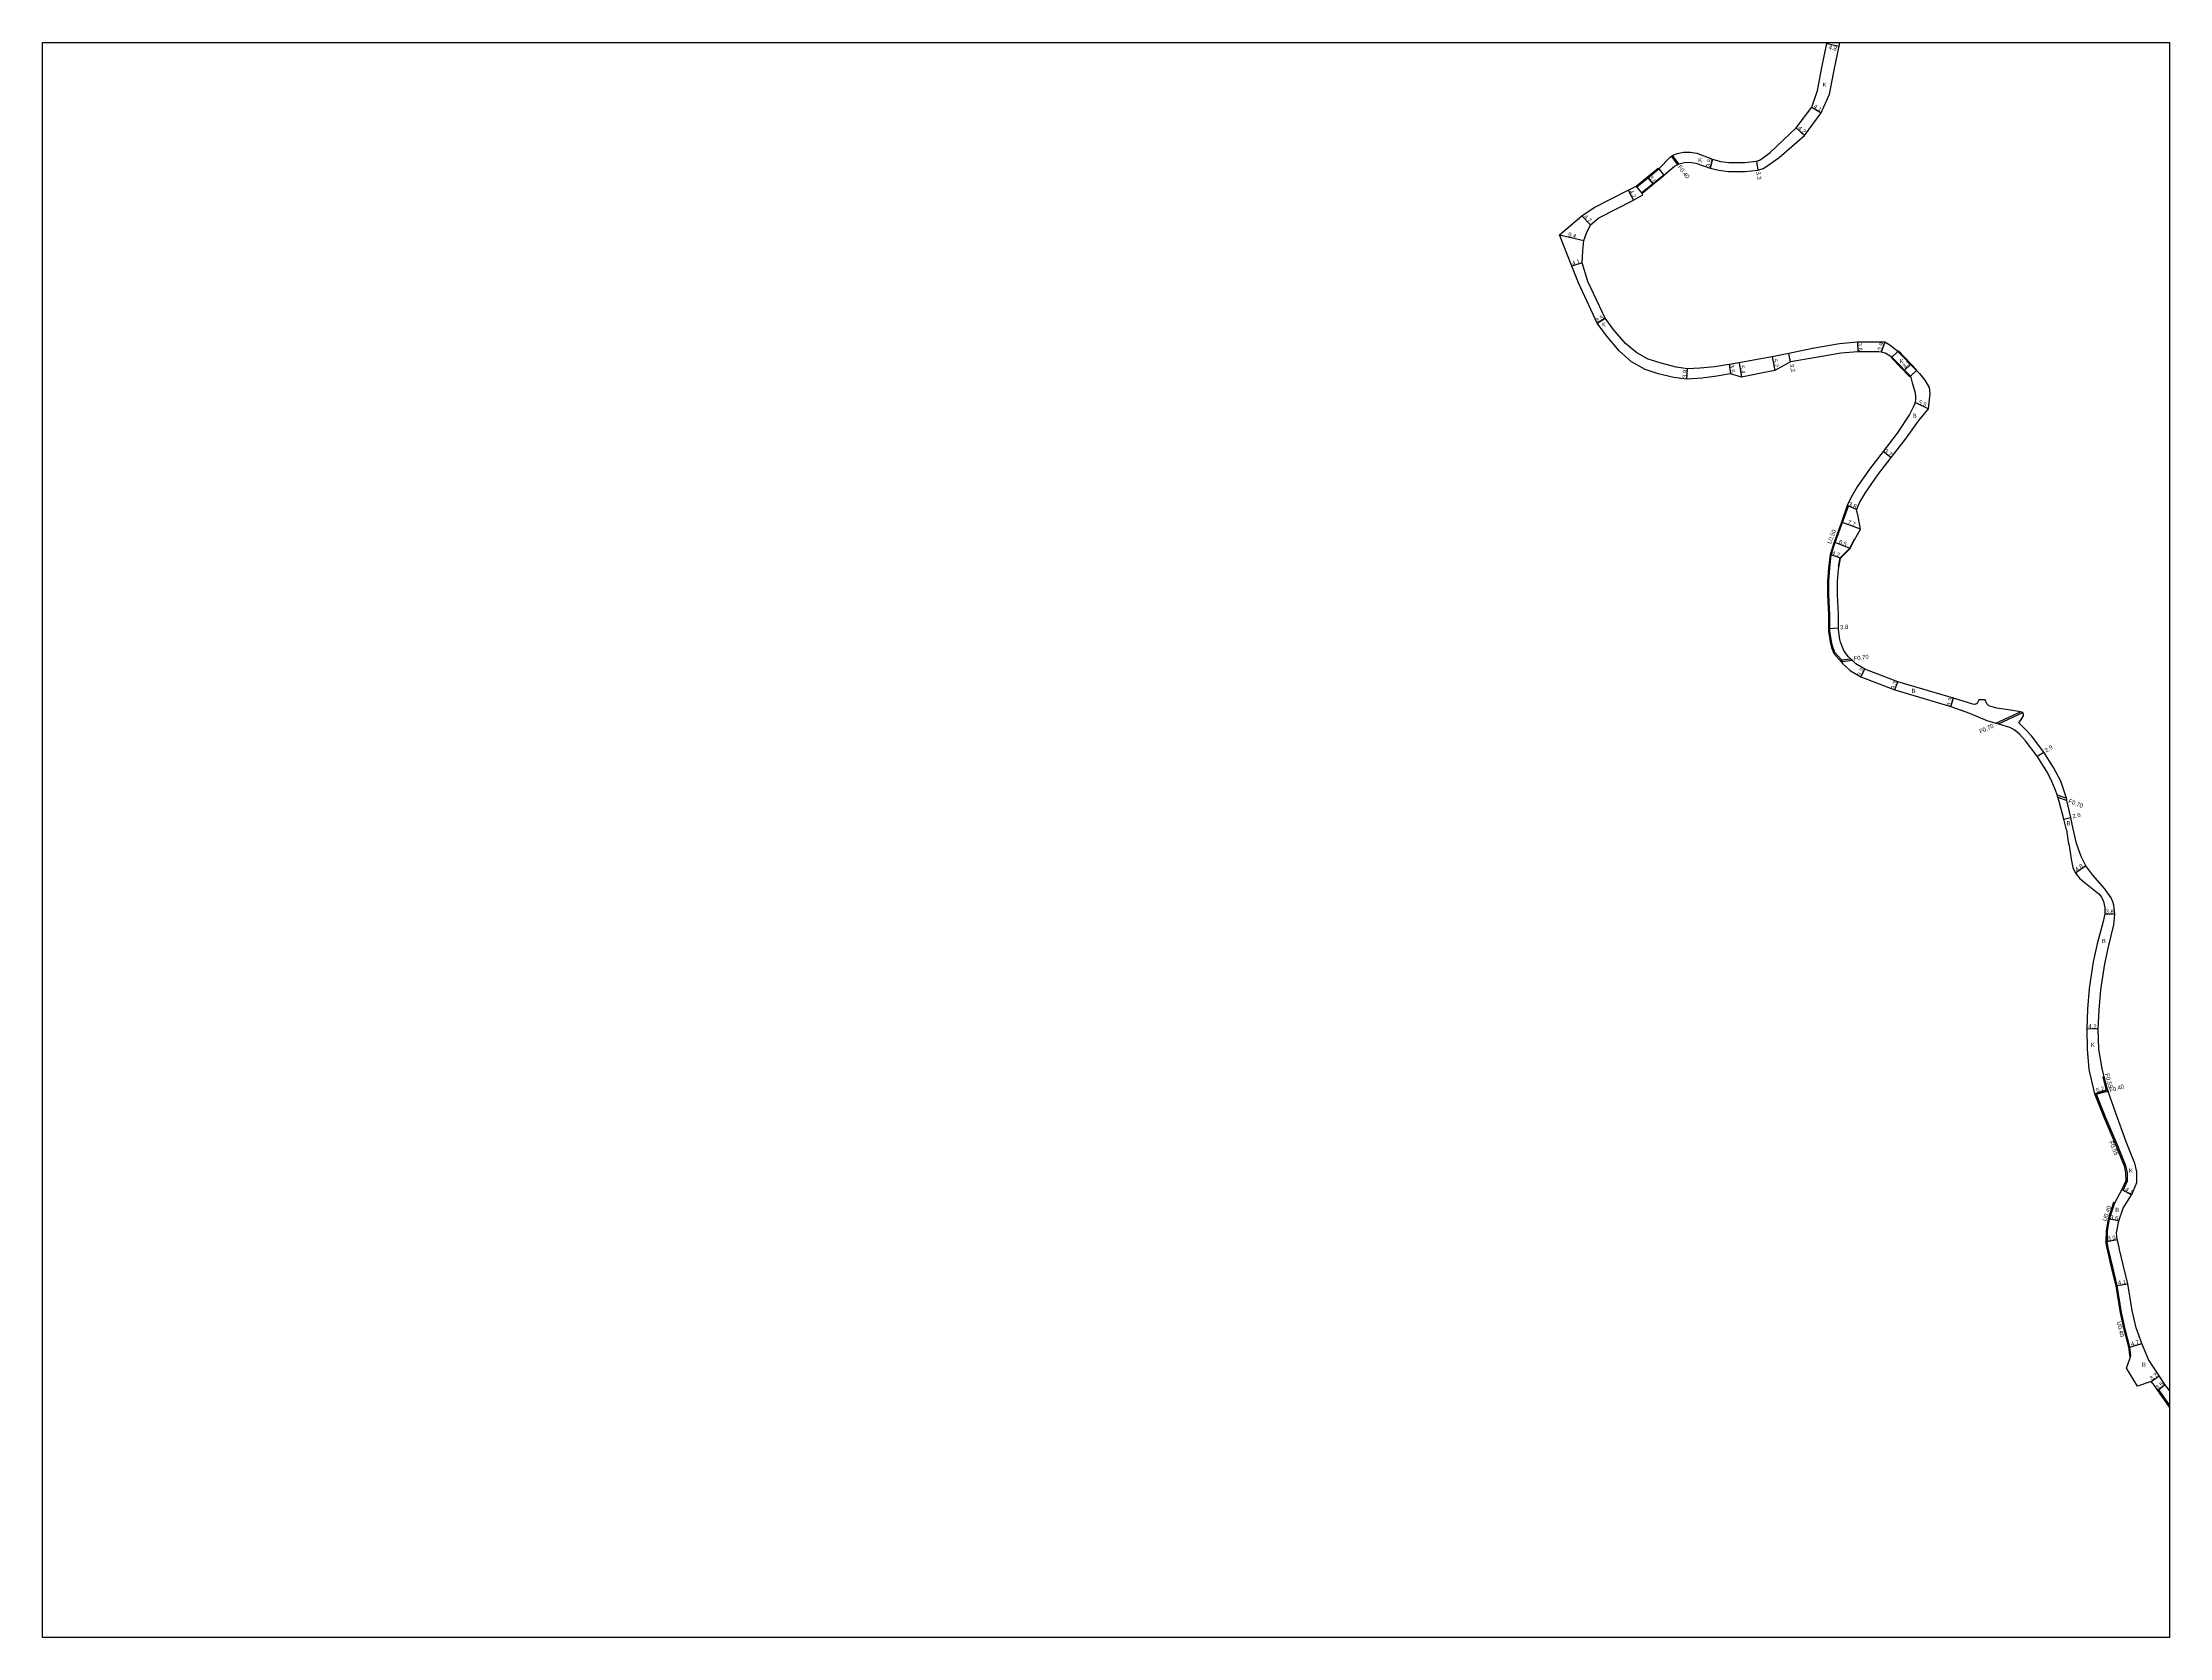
# Model space of a CAD drawing. Header units: metres. Extents: x -20002 to -16000, y -111000 to -108000.
# Drawn here: x -18400 to -17600, y -109200 to -108600 of the extents above; entities that cross this region are included whole.
import ezdxf

# ---------------------------------------------------------------- set-up
doc = ezdxf.new("R2010")
doc.units = ezdxf.units.M
doc.header["$LTSCALE"] = 2.5
for name, color, linetype in [('側溝・桝', 7, 'Continuous'), ('図郭', 7, 'Continuous'), ('幅員', 7, 'Continuous'), ('歩道・分離帯・安全施設', 7, 'Continuous'), ('舗装', 7, 'Continuous'), ('道路', 7, 'Continuous')]:
    doc.layers.add(name, color=color, linetype=linetype)
doc.styles.get("Standard").update_dxf_attribs({"font": ''})
doc.styles.get('Standard').set_extended_font_data('@MS PGothic')

msp = doc.modelspace()

# ---------------------------------------------------------------- linework, layer by layer
at = {"layer": '側溝・桝'}
for points in [[(-17784.88, -108645.83), (-17787.25, -108642.76)], [(-17784.51, -108645.65), (-17786.91, -108642.55)], [(-17723.22, -108833.24), (-17722.85, -108832.91), (-17723.4, -108832.28), (-17725.81, -108829.52), (-17726.66, -108827.39), (-17727.16, -108825.3), (-17727.7, -108821.38), (-17727.77, -108820.41), (-17727.76, -108815.26), (-17728.12, -108807.74), (-17728.12, -108802.65), (-17727.8, -108797.74), (-17727.19, -108792.67), (-17725.68, -108788.1), (-17722.93, -108780.56), (-17720.75, -108774.37)], [(-17720.75, -108774.37), (-17721.21, -108774.17)], [(-17723.4, -108832.28), (-17720, -108831.79)], [(-17722.85, -108832.91), (-17719.34, -108832.41)], [(-17665.34, -108856.03), (-17656.07, -108851.74)], [(-17664.33, -108856.33), (-17655.13, -108852.08)], [(-17642.29, -108882.98), (-17638.77, -108884.29)], [(-17642.01, -108883.83), (-17638.55, -108885.12)], [(-17624.54, -108989.1), (-17625.07, -108989.24), (-17623.8, -108994.08), (-17623.79, -108994.1)], [(-17628.25, -108995.43), (-17623.98, -108994.17)], [(-17628.1, -108995.8), (-17627.57, -108995.64), (-17623.85, -108994.55)], [(-17627.57, -108995.64), (-17624.06, -109004.36), (-17619.56, -109014.96), (-17616.5, -109022.47), (-17615.93, -109025.22), (-17615.9, -109028.3), (-17617.4, -109031.72), (-17617.41, -109031.74)], [(-17617.9, -109031.48), (-17617.41, -109031.74)], [(-17621.05, -109036.4), (-17623.04, -109042.59), (-17623.81, -109047.05), (-17623.87, -109051.03)], [(-17620.69, -109036.56), (-17621.05, -109036.4)], [(-17614.82, -109094.82), (-17615.32, -109090.83), (-17616.91, -109084.62), (-17618.47, -109077.83), (-17620.09, -109067.66), (-17621.62, -109061.33), (-17623.44, -109053.49), (-17623.87, -109051.03)], [(-17604.42, -109107.07), (-17604.03, -109106.75)], [(-17600, -109112.53), (-17604.01, -109106.78), (-17604.03, -109106.75)]]:
    msp.add_lwpolyline(points, dxfattribs=at)
msp.add_lwpolyline([(-17623.02, -108994.62), (-17623.73, -108994.87), (-17623.85, -108994.55), (-17623.98, -108994.17), (-17623.79, -108994.1), (-17623.27, -108993.92)], close=True, dxfattribs=at)
at = {"layer": '図郭'}
msp.add_lwpolyline([(-18400, -108600), (-17600, -108600), (-17600, -109200), (-18400, -109200)], close=True, dxfattribs=at)
at = {"layer": '幅員'}
for points in [[(-17728.9, -108600.4), (-17724.2, -108601.4)], [(-17734.47, -108624.26), (-17731.01, -108626.46)], [(-17740.37, -108632.15), (-17737.22, -108634.93)], [(-17771.83, -108643.85), (-17772.81, -108647.21)], [(-17755.36, -108644.69), (-17754.86, -108647.96)], [(-17803.61, -108655.59), (-17801.59, -108659.26)], [(-17796.21, -108650.86), (-17794.32, -108653.19)], [(-17821.03, -108665.18), (-17817.75, -108668.55)], [(-17829.38, -108672.29), (-17820.24, -108674.48)], [(-17820.92, -108682.85), (-17824.8, -108684.17)], [(-17815.28, -108705.55), (-17812.29, -108703.73)], [(-17749.42, -108718.29), (-17748.42, -108723.39)], [(-17742.56, -108720.11), (-17743.22, -108716.98)], [(-17717.39, -108712.75), (-17717.19, -108716.35)], [(-17707.05, -108712.77), (-17708.4, -108716.43)], [(-17781.47, -108726.59), (-17781.29, -108722.7)], [(-17765.6, -108721.13), (-17765.05, -108724.59)], [(-17761.86, -108720.53), (-17761, -108725.87)], [(-17699.65, -108723.28), (-17697.42, -108721.12)], [(-17690.72, -108737.82), (-17695.66, -108735.42)], [(-17704.77, -108756.15), (-17707.72, -108753.91)], [(-17717.72, -108775.66), (-17721.21, -108774.17)], [(-17716.17, -108783.02), (-17723.41, -108780.39)], [(-17720.11, -108790.34), (-17726.15, -108787.94)], [(-17723.72, -108793.95), (-17727.68, -108792.56)], [(-17728.27, -108820.42), (-17724.48, -108820.17)], [(-17716.04, -108838.63), (-17714.57, -108835.78)], [(-17703.31, -108843.56), (-17702.14, -108840.48)], [(-17682.19, -108849.82), (-17681.25, -108846.66)], [(-17649.74, -108868.52), (-17647.29, -108866.98)], [(-17639.69, -108892.12), (-17637.15, -108891.56)], [(-17631.51, -108909.66), (-17635.39, -108912.49)], [(-17624.37, -108927.74), (-17620.58, -108927.94)], [(-17631.03, -108970.93), (-17626.83, -108971.08)], [(-17628.25, -108995.43), (-17623.27, -108993.92)], [(-17614.3, -109033.45), (-17617.9, -109031.48)], [(-17619.1, -109043.3), (-17622.65, -109042.68)], [(-17623.47, -109051), (-17619.63, -109050.32)], [(-17619.69, -109067.58), (-17615.64, -109066.94)], [(-17614.93, -109090.76), (-17610.42, -109089.42)], [(-17606.92, -109103.65), (-17603.87, -109101.56)], [(-17604.42, -109107.07), (-17601.73, -109104.83)]]:
    msp.add_lwpolyline(points, dxfattribs=at)
at = {"layer": '歩道・分離帯・安全施設'}
msp.add_lwpolyline([(-17724.48, -108797.16), (-17723.86, -108793.88), (-17720.24, -108790.25), (-17718.58, -108786.95), (-17718.45, -108786.72)], dxfattribs=at)
at = {"layer": '舗装'}
for points in [[(-17697.42, -108725.57), (-17695.2, -108723.42)], [(-17631.03, -108970.93), (-17626.83, -108971.08)], [(-17617.9, -109031.48), (-17614.3, -109033.45)]]:
    msp.add_lwpolyline(points, dxfattribs=at)
at = {"layer": '道路'}
for points in [[(-17792.09, -108647.52), (-17787.85, -108643.12), (-17787.25, -108642.76), (-17786.91, -108642.55), (-17786.66, -108642.4), (-17785.13, -108641.77), (-17782.76, -108641.2), (-17780.25, -108641.2), (-17777.76, -108641.65), (-17777.76, -108641.65), (-17771.83, -108643.85), (-17768.85, -108644.71), (-17765.71, -108645.09), (-17759.76, -108645.09), (-17755.36, -108644.69), (-17754.16, -108644.25), (-17753.22, -108643.65), (-17750.18, -108641.4), (-17740.37, -108632.15), (-17734.47, -108624.26), (-17732.42, -108618.01), (-17730.67, -108608.76), (-17728.9, -108600.4), (-17728.87, -108600)], [(-17790.2, -108649.85), (-17786.15, -108646.53), (-17785.37, -108646.08), (-17784.88, -108645.83), (-17784.51, -108645.65), (-17782.47, -108645.08), (-17780.51, -108644.96), (-17778.1, -108645.32), (-17772.81, -108647.21), (-17769.54, -108648.05), (-17765.92, -108648.49), (-17759.61, -108648.49), (-17754.86, -108647.96), (-17752.88, -108647.39), (-17751.43, -108646.57), (-17746.84, -108643.19), (-17737.22, -108634.93), (-17731.01, -108626.46), (-17727.81, -108619.48), (-17725.96, -108609.71), (-17724.2, -108601.4), (-17723.95, -108600)], [(-17792.09, -108647.52), (-17800.4, -108654.26)], [(-17761, -108725.87), (-17765.05, -108724.59), (-17770.23, -108725.47), (-17775.79, -108726.3), (-17781.47, -108726.59), (-17786.47, -108726.07), (-17792.37, -108724.67), (-17797.26, -108723.05), (-17802.31, -108720.12), (-17806.98, -108716.01), (-17811.65, -108710.47), (-17815.28, -108705.55), (-17822.3, -108690.37), (-17824.8, -108684.17), (-17829.38, -108672.29), (-17821.03, -108665.18), (-17816.33, -108662.01), (-17803.61, -108655.59), (-17800.59, -108654.02), (-17800.4, -108654.26)], [(-17790.2, -108649.85), (-17798.51, -108656.59)], [(-17761.86, -108720.53), (-17765.6, -108721.13), (-17771.17, -108722.03), (-17776.53, -108722.56), (-17781.29, -108722.7), (-17785.51, -108722.11), (-17791.24, -108720.63), (-17796.13, -108719.15), (-17800.28, -108716.74), (-17804.55, -108713.19), (-17809.22, -108707.86), (-17812.29, -108703.73), (-17818.81, -108689.91), (-17820.92, -108682.85), (-17820.71, -108678.26), (-17820.24, -108674.48), (-17819.32, -108671.67), (-17817.75, -108668.55), (-17814.65, -108666), (-17801.59, -108659.26), (-17798.09, -108657.26), (-17798.35, -108656.84), (-17798.51, -108656.59)], [(-17707.05, -108712.77), (-17714.79, -108712.73), (-17717.39, -108712.75), (-17724.12, -108713.31), (-17734.31, -108715.12), (-17743.22, -108716.98), (-17749.42, -108718.29), (-17756.5, -108719.49), (-17761.86, -108720.53)], [(-17704.38, -108718.39), (-17706.99, -108716.92), (-17708.4, -108716.43), (-17709.3, -108716.3), (-17717.19, -108716.35), (-17723.66, -108716.89), (-17733.62, -108718.65), (-17742.56, -108720.11), (-17748.42, -108723.39), (-17753.53, -108724.4), (-17757.83, -108725.24)], [(-17702.16, -108716.24), (-17705.12, -108713.82), (-17707.05, -108712.77)], [(-17704.38, -108718.39), (-17697.42, -108725.57)], [(-17702.16, -108716.24), (-17695.2, -108723.42)], [(-17757.83, -108725.24), (-17761, -108725.87)], [(-17697.42, -108725.57), (-17696.75, -108728), (-17695.77, -108731.25), (-17695.51, -108732.99), (-17695.54, -108734.12), (-17695.66, -108735.42), (-17696.11, -108736.67), (-17697.78, -108739.87)], [(-17695.2, -108723.42), (-17694.05, -108724.45), (-17691.97, -108727.05), (-17690.44, -108729.72), (-17690.08, -108732.14), (-17690.72, -108737.82)], [(-17697.78, -108739.87), (-17702.42, -108746.96), (-17707.72, -108753.91), (-17712.78, -108760.5), (-17717.45, -108767.14), (-17719.85, -108771.24), (-17721.21, -108774.17), (-17723.41, -108780.39), (-17726.15, -108787.94), (-17727.68, -108792.56), (-17728.29, -108797.7), (-17728.62, -108802.63), (-17728.62, -108807.75), (-17728.26, -108815.27), (-17728.27, -108820.42), (-17728.2, -108821.43), (-17727.66, -108825.39), (-17727.14, -108827.54), (-17726.25, -108829.78), (-17723.22, -108833.24), (-17722.96, -108833.54), (-17720.19, -108836.14), (-17719.71, -108836.51), (-17716.04, -108838.63), (-17703.31, -108843.56), (-17682.19, -108849.82), (-17675.21, -108852.25), (-17668.65, -108855.04), (-17665.34, -108856.03), (-17664.33, -108856.33), (-17660.2, -108857.56), (-17658.85, -108858.2), (-17658.11, -108858.62)], [(-17694.4, -108742.2), (-17699.44, -108749.16), (-17704.77, -108756.15), (-17709.79, -108762.69), (-17714.34, -108769.15), (-17716.54, -108772.9), (-17717.72, -108775.66)], [(-17690.72, -108737.82), (-17694.4, -108742.2)], [(-17723.72, -108793.95), (-17720.11, -108790.34), (-17718.45, -108787.02), (-17716.17, -108783.02), (-17717.13, -108778.24), (-17717.72, -108775.66)], [(-17673.95, -108848.87), (-17681.25, -108846.66), (-17702.14, -108840.48), (-17714.57, -108835.78), (-17717.96, -108833.67), (-17718.16, -108833.52), (-17719.34, -108832.41), (-17720, -108831.79), (-17720.69, -108831.14), (-17720.7, -108831.13), (-17722.35, -108828.91), (-17722.79, -108828.12), (-17723.7, -108825.56), (-17723.93, -108824.57), (-17724.43, -108820.85), (-17724.48, -108820.17), (-17724.46, -108815.18), (-17724.82, -108807.67), (-17724.81, -108802.76), (-17724.52, -108798.19), (-17723.72, -108793.95)], [(-17669.36, -108847.33), (-17671.71, -108847.22), (-17672.15, -108848.26), (-17672.6, -108848.74), (-17673.37, -108848.98), (-17673.95, -108848.87)], [(-17656.65, -108855.95), (-17655.47, -108854.32), (-17654.91, -108853.32), (-17654.87, -108852.69), (-17655.13, -108852.08), (-17655.14, -108852.06), (-17656.07, -108851.74), (-17659.81, -108851.11), (-17664.91, -108850.43), (-17667.92, -108849.53), (-17668.75, -108848.79), (-17669.36, -108847.33)], [(-17613.27, -109021.01), (-17616.28, -109013.59), (-17620.14, -109002.79), (-17623.02, -108994.62), (-17623.27, -108993.92), (-17624.54, -108989.1), (-17625.37, -108985.96), (-17626.62, -108978.64), (-17626.83, -108971.08), (-17626.39, -108963.88), (-17625.78, -108956.39), (-17624.35, -108946.55), (-17622.96, -108940.14), (-17620.95, -108931.91), (-17620.58, -108927.94), (-17620.95, -108924.5), (-17621.31, -108923.28), (-17621.91, -108921.81), (-17623.13, -108920.01), (-17624.32, -108918.39), (-17628.79, -108913.2), (-17631.51, -108909.66), (-17633.23, -108906.16), (-17634.93, -108901.26), (-17636.35, -108895.24), (-17637.15, -108891.56), (-17638.55, -108885.12), (-17638.63, -108884.73), (-17638.77, -108884.29), (-17640.88, -108877.83), (-17643.6, -108872.76), (-17647.29, -108866.98), (-17651.84, -108860.87), (-17654.24, -108858.27), (-17656.65, -108855.95)], [(-17644.61, -108877.1), (-17646.14, -108874.24), (-17649.74, -108868.52), (-17654.09, -108862.75), (-17656.34, -108860.33), (-17658.11, -108858.62)], [(-17638.76, -108896.21), (-17639.69, -108892.12), (-17641.47, -108885.5), (-17642.01, -108883.83), (-17642.29, -108882.98), (-17642.84, -108881.3), (-17644.61, -108877.1)], [(-17638.76, -108896.21), (-17638.07, -108900.72), (-17637.76, -108902.06), (-17637, -108907.23), (-17636.3, -108910.4), (-17635.39, -108912.49), (-17633.87, -108914.31), (-17632.22, -108915.72), (-17626.6, -108920.25), (-17625.62, -108921.55), (-17624.85, -108923.16), (-17624.51, -108924.29), (-17624.35, -108925.38), (-17624.37, -108927.74), (-17624.98, -108930.68), (-17627.23, -108939.1), (-17628.68, -108945.77), (-17630.15, -108955.9), (-17630.77, -108963.63), (-17631.03, -108970.93), (-17631.01, -108978.65), (-17630.32, -108986.29), (-17628.25, -108995.43), (-17628.1, -108995.8), (-17624.56, -109004.57), (-17620.07, -109015.17), (-17617.03, -109022.63), (-17616.48, -109025.27), (-17616.45, -109028.19), (-17617.9, -109031.48), (-17620.69, -109036.56), (-17622.65, -109042.68), (-17623.41, -109047.09), (-17623.47, -109051)], [(-17613.27, -109021.01), (-17612.38, -109024.83), (-17612.35, -109029.03), (-17614.3, -109033.45)], [(-17618.74, -109054.05), (-17619.05, -109052.72), (-17619.63, -109050.32), (-17619.88, -109047.79), (-17619.1, -109043.3), (-17617.44, -109038.44), (-17614.3, -109033.45)], [(-17600, -109113.4), (-17604.42, -109107.07), (-17605.69, -109105.26), (-17606.92, -109103.65), (-17612.04, -109105.44), (-17616.14, -109098.72), (-17614.82, -109094.82), (-17614.52, -109093.96), (-17614.93, -109090.76), (-17616.52, -109084.52), (-17618.08, -109077.76), (-17619.69, -109067.58), (-17621.23, -109061.24), (-17623.05, -109053.41), (-17623.47, -109051)], [(-17610.42, -109089.42), (-17612.56, -109083.48), (-17614.05, -109076.97), (-17615.64, -109066.94), (-17617.24, -109060.28), (-17618.74, -109054.05)], [(-17600, -109107.05), (-17601.73, -109104.83), (-17603.87, -109101.56), (-17607.92, -109095.46), (-17610.42, -109089.42)]]:
    msp.add_lwpolyline(points, dxfattribs=at)
for points in [[(-17792.28, -108647.28), (-17792.09, -108647.52), (-17800.4, -108654.26), (-17800.59, -108654.02)], [(-17800.4, -108654.26), (-17792.09, -108647.52), (-17790.2, -108649.85), (-17798.51, -108656.59)], [(-17798.35, -108656.84), (-17798.51, -108656.59), (-17790.2, -108649.85), (-17790.01, -108650.08)], [(-17697.64, -108725.78), (-17704.6, -108718.6), (-17704.38, -108718.39), (-17697.42, -108725.57)], [(-17704.38, -108718.39), (-17702.16, -108716.24), (-17695.2, -108723.42), (-17697.42, -108725.57)], [(-17701.94, -108716.03), (-17694.98, -108723.21), (-17695.2, -108723.42), (-17702.16, -108716.24)]]:
    msp.add_lwpolyline(points, close=True, dxfattribs=at)

# ---------------------------------------------------------------- texts
at = {"layer": '側溝・桝'}
for s, rotation, p in [('F0.40', 307.67453, (-17785.07, -108646.89)), ('L0.50', 68.27931, (-17727.35, -108788.73)), ('F0.70', 8.08697, (-17718.65, -108832.59)), ('F0.70', 24.80516, (-17671.08, -108860)), ('F0.70', 339.51172, (-17638.14, -108886)), ('F0.55', 284.77571, (-17624.28, -108988.02)), ('F0.40', 16.43266, (-17622.35, -108994.97)), ('F0.55', 292.10904, (-17622.75, -109013.58)), ('U0.40', 71.10118, (-17623.77, -109043.53)), ('U0.40', 282.97915, (-17619.82, -109081.31))]:
    msp.add_text(s, height=1.6, rotation=rotation, dxfattribs=at).set_placement(p)
at = {"layer": '幅員'}
for s, rotation, p in [('4.8', 348.03681, (-17728.29, -108602.49)), ('4.1', 327.59671, (-17734.04, -108624.42)), ('4.2', 318.51253, (-17739.92, -108632.4)), ('3.5', 73.83618, (-17772.86, -108647.04)), ('4.2', 298.82573, (-17803.29, -108655.98)), ('3.0', 309.0525, (-17795.89, -108650.86)), ('3.3', 278.63424, (-17755.51, -108648.63)), ('9.4', 346.55919, (-17826.34, -108672.91)), ('4.7', 314.12091, (-17820.43, -108665.65)), ('4.1', 18.87345, (-17824.41, -108683.93)), ('3.5', 31.32022, (-17815.21, -108705.39)), ('5.2', 281.13184, (-17749.13, -108719.25)), ('3.6', 273.07361, (-17717.28, -108712.95)), ('3.9', 69.85269, (-17708.37, -108716.07)), ('3.1', 44.09631, (-17699.52, -108722.8)), ('3.9', 87.39078, (-17781.55, -108726.24)), ('3.5', 279.10222, (-17765.48, -108721.27)), ('5.4', 279.10504, (-17761.59, -108721.6)), ('3.2', 281.82491, (-17742.88, -108721.1)), ('5.5', 334.04622, (-17694.59, -108735.83)), ('3.7', 322.72308, (-17707.46, -108753.98)), ('3.8', 336.98016, (-17720.9, -108774.2)), ('7.7', 340.01348, (-17721.26, -108781.07)), ('4.2', 340.60971, (-17727.17, -108792.63)), ('6.5', 338.27916, (-17724.58, -108788.45)), ('3.8', 3.78969, (-17723.82, -108820.78)), ('3.2', 62.61436, (-17716.13, -108838.58)), ('3.3', 69.30687, (-17703.38, -108843.48)), ('3.3', 73.49435, (-17682.27, -108849.75)), ('2.9', 32.1816, (-17646.31, -108867.13)), ('2.6', 12.23468, (-17636.29, -108891.89)), ('4.8', 36.12983, (-17634.8, -108911.94)), ('3.8', 356.96703, (-17624.07, -108927.65)), ('4.2', 357.96192, (-17630.53, -108970.84)), ('5.2', 16.86995, (-17627.32, -108995.04)), ('4.1', 331.33446, (-17616.89, -109031.89)), ('3.6', 350.22474, (-17622.43, -109042.62)), ('3.9', 10.00768, (-17623.14, -109050.84)), ('4.1', 9.01418, (-17619.27, -109067.41)), ('4.7', 16.52044, (-17614.24, -109090.45)), ('3.7', 34.33877, (-17606.77, -109103.42)), ('3.5', 39.74172, (-17604.37, -109106.9))]:
    msp.add_text(s, height=1.6, rotation=rotation, dxfattribs=at).set_placement(p)
at = {"layer": '舗装'}
for s, p in [('K', (-17730.5, -108616.66)), ('K', (-17777.28, -108645.01)), ('K', (-17813.52, -108706.9)), ('K', (-17701.39, -108720.65)), ('B', (-17696.55, -108741.25)), ('B', (-17696.98, -108844.73)), ('B', (-17638.71, -108894.48)), ('B', (-17625.43, -108938.8)), ('K', (-17629.55, -108977.84)), ('K', (-17615.26, -109025.17)), ('B', (-17620.39, -109039.96)), ('B', (-17610.37, -109098.16))]:
    msp.add_text(s, height=1.6, dxfattribs=at).set_placement(p)

doc.saveas('drawing.dxf')
